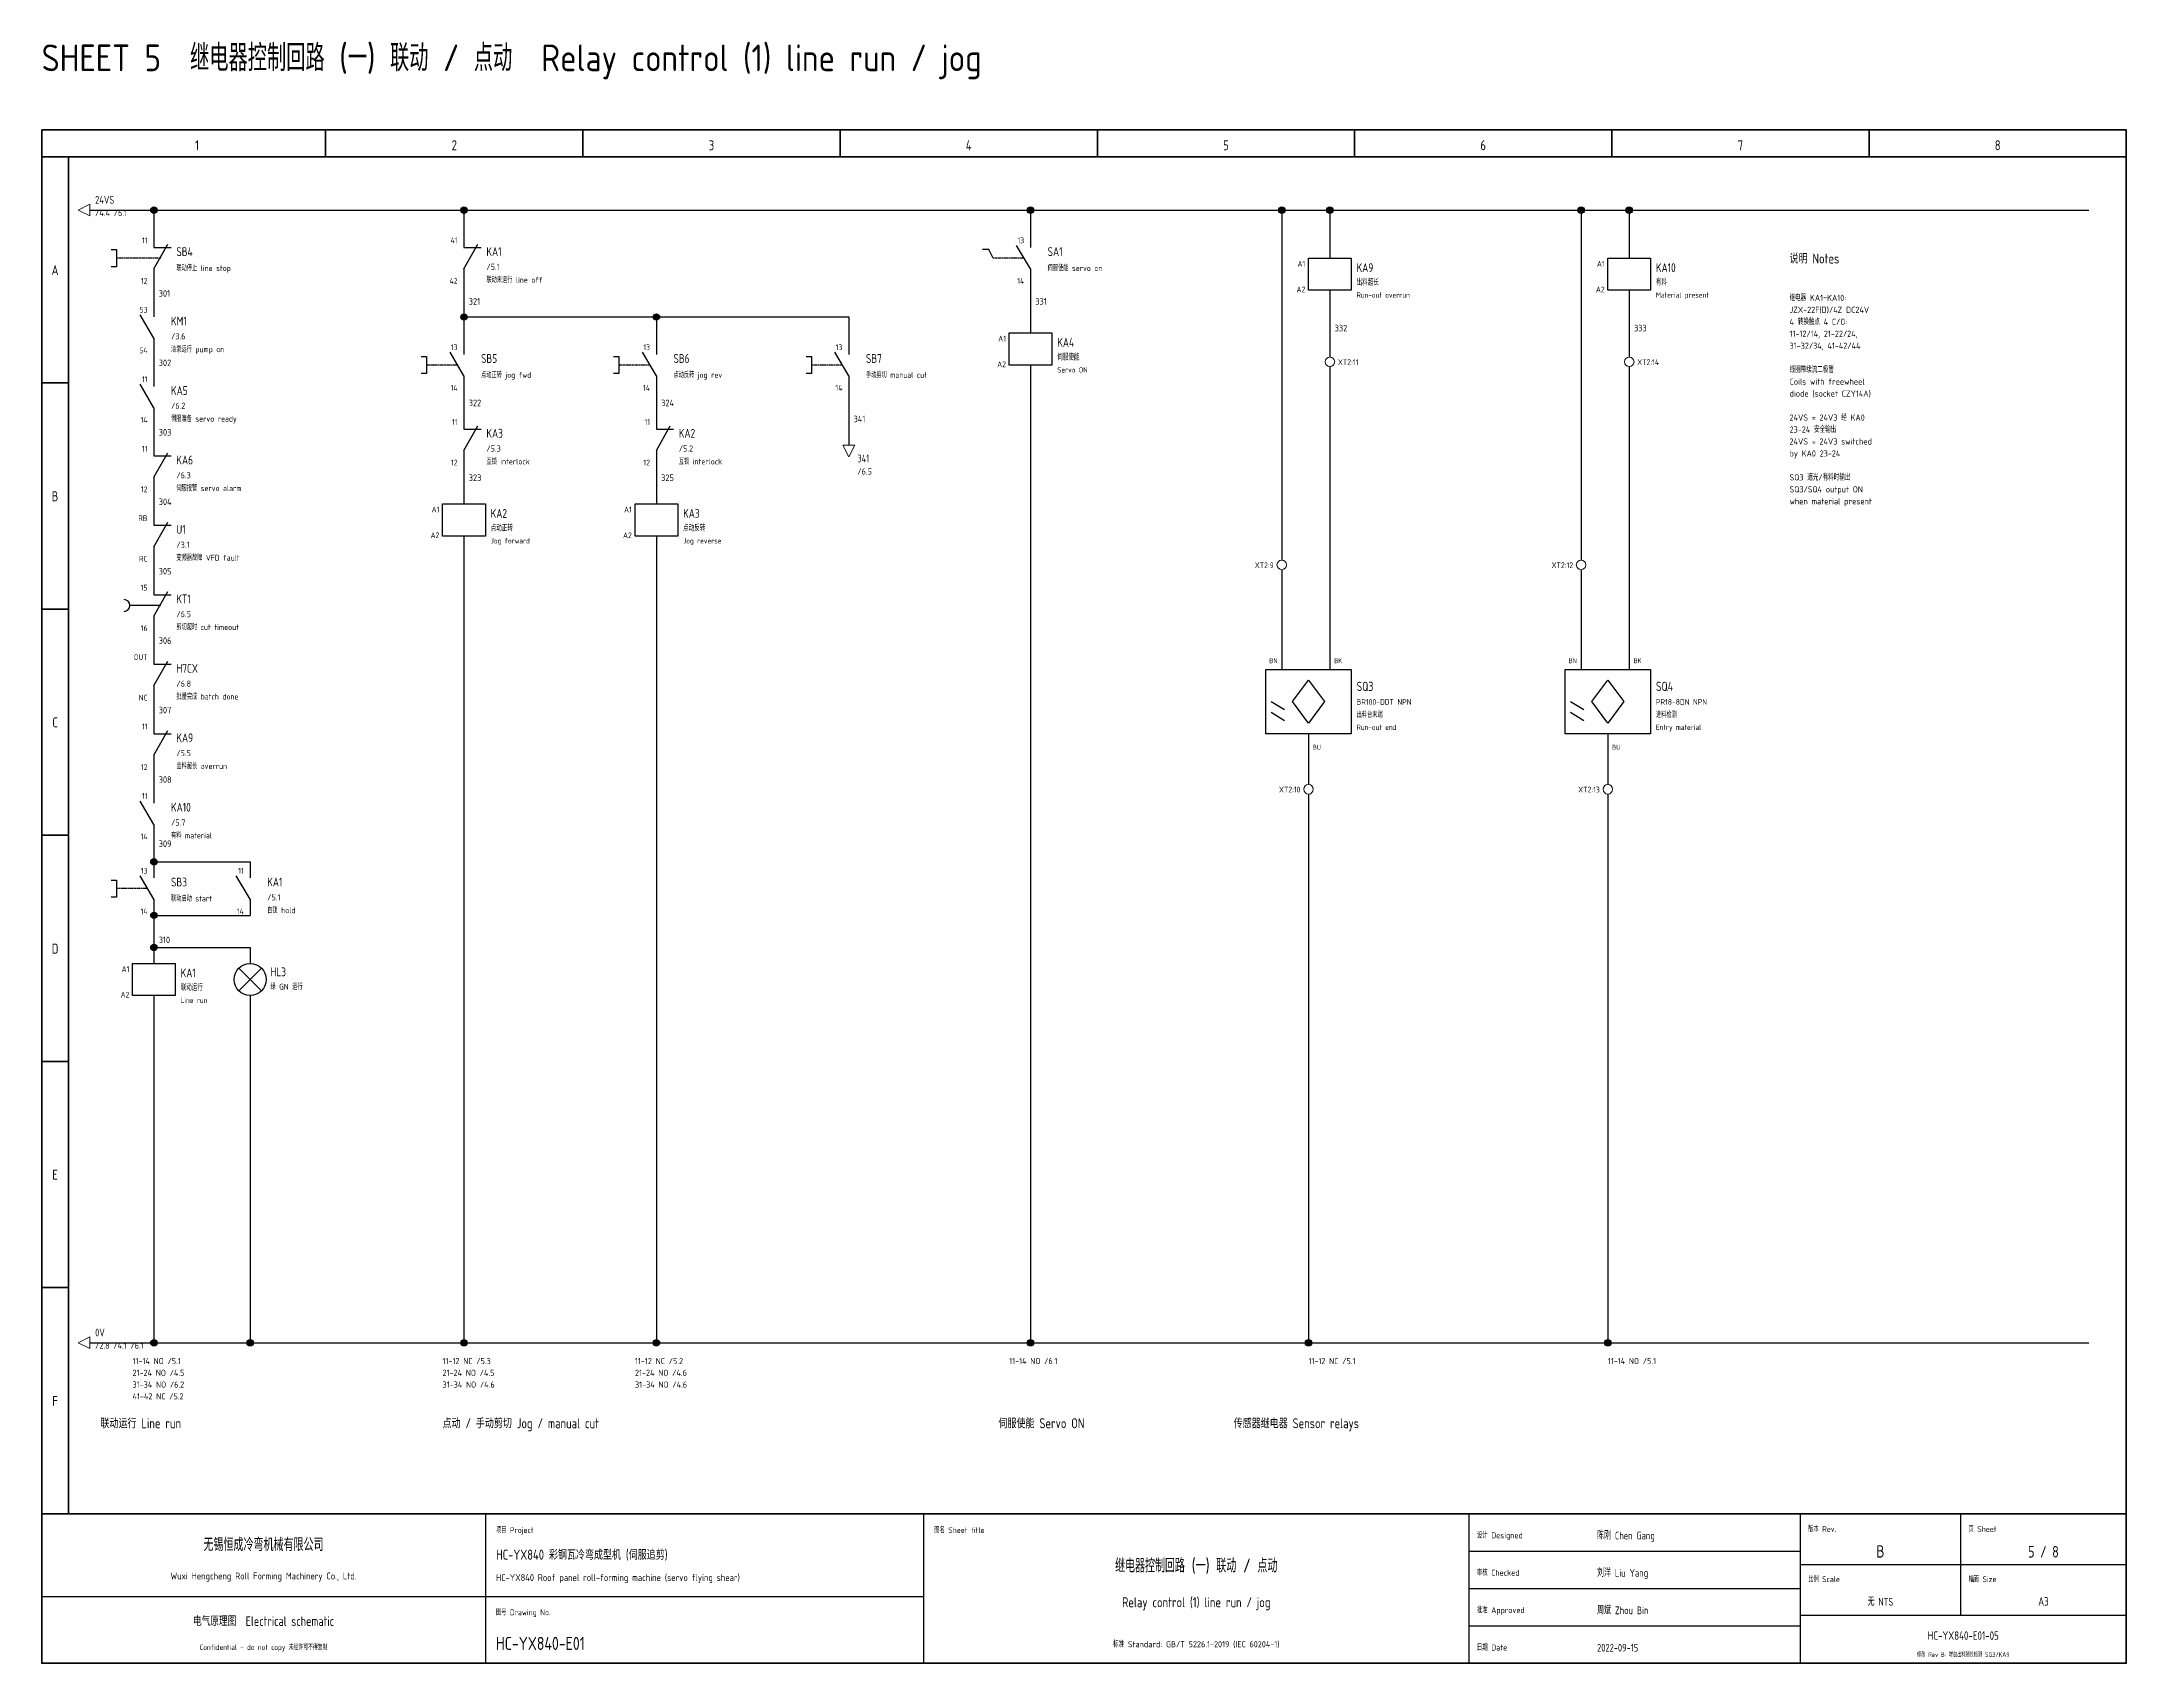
# Model space of a CAD drawing. Header units: millimetres. Extents: x 25 to 1765, y 5 to 309.
# Drawn here: x 925 to 1315, y 5 to 308.5 of the extents above; entities that cross this region are included whole.
import ezdxf
from ezdxf.enums import TextEntityAlignment as Align

# ---------------------------------------------------------------- set-up
doc = ezdxf.new("R2010")
doc.units = ezdxf.units.MM
doc.header["$LTSCALE"] = 0.25
doc.linetypes.add('DASHED', pattern=[1.524, 1.27, -0.254])
for name, color, linetype, lineweight in [('FRAME', 8, 'Continuous', 50), ('NOTE', 7, 'Continuous', 18), ('PIN', 8, 'Continuous', 13), ('SYM', 7, 'Continuous', 25), ('TAG', 3, 'Continuous', 25), ('TERM', 6, 'Continuous', 18), ('TEXT', 7, 'Continuous', 18), ('TITLE', 8, 'Continuous', 25), ('WIRE', 1, 'Continuous', 30), ('WIRENO', 4, 'Continuous', 13), ('XREF', 5, 'Continuous', 13)]:
    doc.layers.add(name, color=color, linetype=linetype, lineweight=lineweight)
doc.styles.add('GB', font='gbenor.shx', dxfattribs={"bigfont": 'gbcbig.shx'})

msp = doc.modelspace()

# ---------------------------------------------------------------- texts
at = {"layer": 'FRAME', "style": 'GB', "width": 0.9}
for s, p in [('1', (954.062, 288.2)), ('2', (1002.188, 288.2)), ('3', (1050.312, 288.2)), ('4', (1098.438, 288.2)), ('5', (1146.562, 288.2)), ('6', (1194.688, 288.2)), ('7', (1242.812, 288.2)), ('8', (1290.938, 288.2)), ('A', (927.5, 264.833)), ('B', (927.5, 222.5)), ('C', (927.5, 180.167)), ('D', (927.5, 137.833)), ('E', (927.5, 95.5)), ('F', (927.5, 53.167))]:
    msp.add_text(s, height=1.872, dxfattribs=at).set_placement(p, align=Align.CENTER)
at = {"layer": 'NOTE', "style": 'GB', "width": 0.9}
for s, height, p in [('说明 Notes', 1.872, (1252, 267)), ('继电器 KA1~KA10:', 1.152, (1252, 260)), ('JZX-22F(D)/4Z DC24V', 1.152, (1252, 257.76)), ('11-12/14, 21-22/24,', 1.152, (1252, 253.28)), ('4 转换触点 4 C/O:', 1.152, (1252, 255.52)), ('31-32/34, 41-42/44', 1.152, (1252, 251.04)), ('线圈带续流二极管', 1.152, (1252, 246.56)), ('diode (socket CZY14A)', 1.152, (1252, 242.08)), ('Coils with freewheel', 1.152, (1252, 244.32)), ('24VS = 24V3 经 KA0', 1.152, (1252, 237.6)), ('23-24 安全输出', 1.152, (1252, 235.36)), ('24VS = 24V3 switched', 1.152, (1252, 233.12)), ('by KA0 23-24', 1.152, (1252, 230.88)), ('SQ3 遮光/有料时输出', 1.152, (1252, 226.4)), ('SQ3/SQ4 output ON', 1.152, (1252, 224.16)), ('when material present', 1.152, (1252, 221.92)), ('联动运行 Line run', 1.872, (936, 49)), ('点动 / 手动剪切 Jog / manual cut', 1.872, (1000, 49)), ('伺服使能 Servo ON', 1.872, (1104, 49)), ('传感器继电器 Sensor relays', 1.872, (1148, 49))]:
    msp.add_text(s, height=height, dxfattribs=at).set_placement(p)
at = {"layer": 'PIN', "style": 'GB', "width": 0.9}
for s, height, p in [('11', 1.08, (944.8, 270.8)), ('41', 1.08, (1002.8, 270.8)), ('13', 1.08, (1108.8, 270.8)), ('A1', 1.08, (1161.4, 266.4)), ('A1', 1.08, (1217.4, 266.4)), ('12', 1.08, (944.8, 263.2)), ('42', 1.08, (1002.8, 263.2)), ('14', 1.08, (1108.8, 263.2)), ('A2', 1.08, (1161.4, 261.6)), ('A2', 1.08, (1217.4, 261.6)), ('53', 1.08, (944.8, 257.8)), ('54', 1.08, (944.8, 250.2)), ('13', 1.08, (1002.8, 250.8)), ('13', 1.08, (1038.8, 250.8)), ('13', 1.08, (1074.8, 250.8)), ('A1', 1.08, (1105.4, 252.4)), ('11', 1.08, (944.8, 244.8)), ('A2', 1.08, (1105.4, 247.6)), ('14', 1.08, (1002.8, 243.2)), ('14', 1.08, (1038.8, 243.2)), ('14', 1.08, (1074.8, 243.2)), ('14', 1.08, (944.8, 237.2)), ('11', 1.08, (1002.8, 236.8)), ('11', 1.08, (1038.8, 236.8)), ('11', 1.08, (944.8, 231.8)), ('12', 1.08, (1002.8, 229.2)), ('12', 1.08, (1038.8, 229.2)), ('12', 1.08, (944.8, 224.2)), ('RB', 1.08, (944.8, 218.8)), ('A1', 1.08, (999.4, 220.4)), ('A1', 1.08, (1035.4, 220.4)), ('A2', 1.08, (999.4, 215.6)), ('A2', 1.08, (1035.4, 215.6)), ('RC', 1.08, (944.8, 211.2)), ('15', 1.08, (944.8, 205.8)), ('16', 1.08, (944.8, 198.2)), ('OUT', 1.08, (944.8, 192.8)), ('BN', 0.936, (1156.2, 192.2)), ('BN', 0.936, (1212.2, 192.2)), ('NC', 1.08, (944.8, 185.2)), ('11', 1.08, (944.8, 179.8)), ('12', 1.08, (944.8, 172.2)), ('11', 1.08, (944.8, 166.8)), ('14', 1.08, (944.8, 159.2)), ('13', 1.08, (944.8, 152.8)), ('11', 1.08, (962.8, 152.8)), ('14', 1.08, (944.8, 145.2)), ('14', 1.08, (962.8, 145.2)), ('A1', 1.08, (941.4, 134.4)), ('A2', 1.08, (941.4, 129.6))]:
    msp.add_text(s, height=height, dxfattribs=at).set_placement(p, align=Align.RIGHT)
for s, p in [('BK', (1166.8, 192.2)), ('BK', (1222.8, 192.2)), ('BU', (1162.8, 176)), ('BU', (1218.8, 176))]:
    msp.add_text(s, height=0.936, dxfattribs=at).set_placement(p)
at = {"layer": 'TAG', "style": 'GB', "width": 0.9}
for s, height, p in [('SB4', 1.656, (950.2, 268.4)), ('KA1', 1.656, (1008.2, 268.4)), ('SA1', 1.656, (1113.2, 268.4)), ('KA9', 1.656, (1171, 265.4)), ('KA10', 1.656, (1227, 265.4)), ('KM1', 1.656, (949.2, 255.4)), ('SB5', 1.656, (1007.2, 248.4)), ('SB6', 1.656, (1043.2, 248.4)), ('SB7', 1.656, (1079.2, 248.4)), ('KA4', 1.656, (1115, 251.4)), ('KA5', 1.656, (949.2, 242.4)), ('KA3', 1.656, (1008.2, 234.4)), ('KA2', 1.656, (1044.2, 234.4)), ('KA6', 1.656, (950.2, 229.4)), ('KA2', 1.656, (1009, 219.4)), ('KA3', 1.656, (1045, 219.4)), ('U1', 1.656, (950.2, 216.4)), ('KT1', 1.656, (950.2, 203.4)), ('H7CX', 1.656, (950.2, 190.4)), ('SQ3', 1.728, (1171, 187)), ('SQ4', 1.728, (1227, 187)), ('KA9', 1.656, (950.2, 177.4)), ('KA10', 1.656, (949.2, 164.4)), ('SB3', 1.656, (949.2, 150.4)), ('KA1', 1.656, (967.2, 150.4)), ('KA1', 1.656, (951, 133.4)), ('HL3', 1.656, (967.8, 133.6))]:
    msp.add_text(s, height=height, dxfattribs=at).set_placement(p)
at = {"layer": 'TERM', "style": 'GB', "width": 0.9}
for s, p in [('XT2:11', (1167.5, 248)), ('XT2:14', (1223.5, 248))]:
    msp.add_text(s, height=1.08, dxfattribs=at).set_placement(p)
for s, p in [('XT2:9', (1155.5, 210)), ('XT2:12', (1211.5, 210)), ('XT2:10', (1160.5, 168)), ('XT2:13', (1216.5, 168))]:
    msp.add_text(s, height=1.08, dxfattribs=at).set_placement(p, align=Align.RIGHT)
at = {"layer": 'TEXT', "style": 'GB', "width": 0.9}
for s, height, p in [('联动停止 line stop', 1.08, (950.2, 265.6)), ('伺服使能 servo on', 1.08, (1113.2, 265.6)), ('联动未运行 line off', 1.08, (1008.2, 263.4)), ('出料超长', 1.152, (1171, 262.9)), ('Run-out overrun', 1.008, (1171, 260.6)), ('有料', 1.152, (1227, 262.9)), ('Material present', 1.008, (1227, 260.6)), ('油泵运行 pump on', 1.08, (949.2, 250.4)), ('伺服使能', 1.152, (1115, 248.9)), ('点动正转 jog fwd', 1.08, (1007.2, 245.6)), ('点动反转 jog rev', 1.08, (1043.2, 245.6)), ('手动剪切 manual cut', 1.08, (1079.2, 245.6)), ('Servo ON', 1.008, (1115, 246.6)), ('伺服准备 servo ready', 1.08, (949.2, 237.4)), ('互锁 interlock', 1.08, (1008.2, 229.4)), ('互锁 interlock', 1.08, (1044.2, 229.4)), ('伺服报警 servo alarm', 1.08, (950.2, 224.4)), ('点动正转', 1.152, (1009, 216.9)), ('Jog forward', 1.008, (1009, 214.6)), ('点动反转', 1.152, (1045, 216.9)), ('Jog reverse', 1.008, (1045, 214.6)), ('变频器故障 VFD fault', 1.08, (950.2, 211.4)), ('剪切超时 cut timeout', 1.08, (950.2, 198.4)), ('批量完成 batch done', 1.08, (950.2, 185.4)), ('BR100-DDT NPN', 1.08, (1171, 184.4)), ('PR18-8DN NPN', 1.08, (1227, 184.4)), ('出料台末端', 1.08, (1171, 182)), ('Run-out end', 1.008, (1171, 179.7)), ('进料检测', 1.08, (1227, 182)), ('Entry material', 1.008, (1227, 179.7)), ('出料超长 overrun', 1.08, (950.2, 172.4)), ('有料 material', 1.08, (949.2, 159.4)), ('联动启动 start', 1.08, (949.2, 147.6)), ('自锁 hold', 1.08, (967.2, 145.4)), ('联动运行', 1.152, (951, 130.9)), ('Line run', 1.008, (951, 128.6)), ('绿 GN 运行', 1.08, (967.8, 131.1))]:
    msp.add_text(s, height=height, dxfattribs=at).set_placement(p)
at = {"layer": 'TITLE', "style": 'GB'}
msp.add_text('SHEET 5  继电器控制回路 (一) 联动 / 点动  Relay control (1) line run / jog', height=5, dxfattribs=at).set_placement((925, 303))
at = {"layer": 'TITLE', "style": 'GB', "width": 0.9}
for s, height, p in [('无锡恒成冷弯机械有限公司', 2.448, (966.5, 26)), ('继电器控制回路 (一) 联动 / 点动', 2.592, (1141, 22)), ('B', 2.304, (1269, 24.8)), ('5 / 8', 2.16, (1299.5, 24.8)), ('Wuxi Hengcheng Roll Forming Machinery Co., Ltd.', 1.296, (966.5, 20.7)), ('Relay control (1) line run / jog', 1.872, (1141, 15.5)), ('无 NTS', 1.44, (1269, 15.8)), ('A3', 1.584, (1299.5, 15.8)), ('电气原理图  Electrical schematic', 1.8, (966.5, 12)), ('Confidential - do not copy 未经许可不得复制', 1.008, (966.5, 7.5)), ('标准 Standard: GB/T 5226.1-2019 (IEC 60204-1)', 1.152, (1141, 8)), ('HC-YX840-E01-05', 1.584, (1284.5, 9.4)), ('修改 Rev B: 增加出料超长检测 SQ3/KA9', 0.864, (1284.5, 6.2))]:
    msp.add_text(s, height=height, dxfattribs=at).set_placement(p, align=Align.CENTER)
for s, height, p in [('项目 Project', 1.08, (1010, 29.4)), ('图名 Sheet title', 1.08, (1092, 29.4)), ('设计 Designed', 1.116, (1193.5, 28.4)), ('陈刚 Chen Gang', 1.44, (1216, 28.2)), ('版本 Rev.', 1.08, (1255.5, 29.6)), ('页 Sheet', 1.08, (1285.5, 29.6)), ('HC-YX840 彩钢瓦冷弯成型机 (伺服追剪)', 1.872, (1010, 24.4)), ('HC-YX840 Roof panel roll-forming machine (servo flying shear)', 1.296, (1010, 20.4)), ('审核 Checked', 1.116, (1193.5, 21.4)), ('刘洋 Liu Yang', 1.44, (1216, 21.2)), ('比例 Scale', 1.08, (1255.5, 20.2)), ('幅面 Size', 1.08, (1285.5, 20.2)), ('批准 Approved', 1.116, (1193.5, 14.4)), ('周斌 Zhou Bin', 1.44, (1216, 14.2)), ('图号 Drawing No.', 1.08, (1010, 14)), ('HC-YX840-E01', 2.448, (1010, 7.5)), ('日期 Date', 1.116, (1193.5, 7.4)), ('2022-09-15', 1.44, (1216, 7.2))]:
    msp.add_text(s, height=height, dxfattribs=at).set_placement(p)
at = {"layer": 'WIRENO', "style": 'GB', "width": 0.9}
for s, p in [('301', (946.9, 260.8)), ('321', (1004.9, 259.3)), ('331', (1110.9, 259.3)), ('332', (1166.9, 254.3)), ('333', (1222.9, 254.3)), ('302', (946.9, 247.8)), ('322', (1004.9, 240.3)), ('324', (1040.9, 240.3)), ('341', (1076.9, 237.3)), ('303', (946.9, 234.8)), ('323', (1004.9, 226.3)), ('325', (1040.9, 226.3)), ('304', (946.9, 221.8)), ('305', (946.9, 208.8)), ('306', (946.9, 195.8)), ('307', (946.9, 182.8)), ('308', (946.9, 169.8)), ('309', (946.9, 157.8)), ('310', (946.9, 139.8))]:
    msp.add_text(s, height=1.224, dxfattribs=at).set_placement(p)
at = {"layer": 'XREF', "style": 'GB', "width": 0.9}
for s, height, p in [('24VS', 1.44, (935, 278.2)), ('/4.4 /6.1', 1.152, (935, 275.9)), ('/5.1', 1.152, (1008.2, 265.8)), ('/3.6', 1.152, (949.2, 252.8)), ('/6.2', 1.152, (949.2, 239.8)), ('/5.3', 1.152, (1008.2, 231.8)), ('/5.2', 1.152, (1044.2, 231.8)), ('341', 1.44, (1077.6, 229.8)), ('/6.3', 1.152, (950.2, 226.8)), ('/6.5', 1.152, (1077.6, 227.5)), ('/3.1', 1.152, (950.2, 213.8)), ('/6.5', 1.152, (950.2, 200.8)), ('/6.8', 1.152, (950.2, 187.8)), ('/5.5', 1.152, (950.2, 174.8)), ('/5.7', 1.152, (949.2, 161.8)), ('/5.1', 1.152, (967.2, 147.8)), ('0V', 1.44, (935, 66.2)), ('/2.8 /4.1 /6.1', 1.152, (935, 63.9)), ('11-14 NO /5.1', 1.152, (942, 61)), ('11-14 NO /5.1', 1.152, (942, 61)), ('21-24 NO /4.5', 1.152, (942, 58.8)), ('21-24 NO /4.5', 1.152, (942, 58.8)), ('11-12 NC /5.3', 1.152, (1000, 61)), ('11-12 NC /5.3', 1.152, (1000, 61)), ('21-24 NO /4.5', 1.152, (1000, 58.8)), ('21-24 NO /4.5', 1.152, (1000, 58.8)), ('11-12 NC /5.2', 1.152, (1036, 61)), ('11-12 NC /5.2', 1.152, (1036, 61)), ('21-24 NO /4.6', 1.152, (1036, 58.8)), ('21-24 NO /4.6', 1.152, (1036, 58.8)), ('11-14 NO /6.1', 1.152, (1106, 61)), ('11-14 NO /6.1', 1.152, (1106, 61)), ('11-12 NC /5.1', 1.152, (1162, 61)), ('11-12 NC /5.1', 1.152, (1162, 61)), ('11-14 NO /5.1', 1.152, (1218, 61)), ('11-14 NO /5.1', 1.152, (1218, 61)), ('31-34 NO /6.2', 1.152, (942, 56.6)), ('31-34 NO /6.2', 1.152, (942, 56.6)), ('41-42 NC /5.2', 1.152, (942, 54.4)), ('41-42 NC /5.2', 1.152, (942, 54.4)), ('31-34 NO /4.6', 1.152, (1000, 56.6)), ('31-34 NO /4.6', 1.152, (1000, 56.6)), ('31-34 NO /4.6', 1.152, (1036, 56.6)), ('31-34 NO /4.6', 1.152, (1036, 56.6))]:
    msp.add_text(s, height=height, dxfattribs=at).set_placement(p)

# ---------------------------------------------------------------- hatches: boundary and pattern name
at = {"layer": 'WIRE'}
h = msp.add_hatch(color=7, dxfattribs=at)
edge = h.paths.add_edge_path()
edge.add_arc((946, 277), 0.6, 0, 360)
h = msp.add_hatch(color=7, dxfattribs=at)
edge = h.paths.add_edge_path()
edge.add_arc((1004, 277), 0.6, 0, 360)
h = msp.add_hatch(color=7, dxfattribs=at)
edge = h.paths.add_edge_path()
edge.add_arc((1110, 277), 0.6, 0, 360)
h = msp.add_hatch(color=7, dxfattribs=at)
edge = h.paths.add_edge_path()
edge.add_arc((1157, 277), 0.6, 0, 360)
h = msp.add_hatch(color=7, dxfattribs=at)
edge = h.paths.add_edge_path()
edge.add_arc((1166, 277), 0.6, 0, 360)
h = msp.add_hatch(color=7, dxfattribs=at)
edge = h.paths.add_edge_path()
edge.add_arc((1213, 277), 0.6, 0, 360)
h = msp.add_hatch(color=7, dxfattribs=at)
edge = h.paths.add_edge_path()
edge.add_arc((1222, 277), 0.6, 0, 360)
h = msp.add_hatch(color=7, dxfattribs=at)
edge = h.paths.add_edge_path()
edge.add_arc((1004, 257), 0.6, 0, 360)
h = msp.add_hatch(color=7, dxfattribs=at)
edge = h.paths.add_edge_path()
edge.add_arc((1040, 257), 0.6, 0, 360)
h = msp.add_hatch(color=7, dxfattribs=at)
edge = h.paths.add_edge_path()
edge.add_arc((946, 155), 0.6, 0, 360)
h = msp.add_hatch(color=7, dxfattribs=at)
edge = h.paths.add_edge_path()
edge.add_arc((946, 145), 0.6, 0, 360)
h = msp.add_hatch(color=7, dxfattribs=at)
edge = h.paths.add_edge_path()
edge.add_arc((946, 139), 0.6, 0, 360)
h = msp.add_hatch(color=7, dxfattribs=at)
edge = h.paths.add_edge_path()
edge.add_arc((946, 65), 0.6, 0, 360)
h = msp.add_hatch(color=7, dxfattribs=at)
edge = h.paths.add_edge_path()
edge.add_arc((964, 65), 0.6, 0, 360)
h = msp.add_hatch(color=7, dxfattribs=at)
edge = h.paths.add_edge_path()
edge.add_arc((1004, 65), 0.6, 0, 360)
h = msp.add_hatch(color=7, dxfattribs=at)
edge = h.paths.add_edge_path()
edge.add_arc((1040, 65), 0.6, 0, 360)
h = msp.add_hatch(color=7, dxfattribs=at)
edge = h.paths.add_edge_path()
edge.add_arc((1110, 65), 0.6, 0, 360)
h = msp.add_hatch(color=7, dxfattribs=at)
edge = h.paths.add_edge_path()
edge.add_arc((1162, 65), 0.6, 0, 360)
h = msp.add_hatch(color=7, dxfattribs=at)
edge = h.paths.add_edge_path()
edge.add_arc((1218, 65), 0.6, 0, 360)

# ---------------------------------------------------------------- linework, layer by layer
at = {"layer": 'FRAME'}
for p, q in [((978.125, 292), (978.125, 287)), ((1026.25, 292), (1026.25, 287)), ((1074.375, 292), (1074.375, 287)), ((1122.5, 292), (1122.5, 287)), ((1170.625, 292), (1170.625, 287)), ((1218.75, 292), (1218.75, 287)), ((1266.875, 292), (1266.875, 287)), ((925, 287), (1315, 287)), ((930, 287), (930, 33)), ((925, 244.667), (930, 244.667)), ((925, 202.333), (930, 202.333)), ((925, 160), (930, 160)), ((925, 117.667), (930, 117.667)), ((925, 75.333), (930, 75.333)), ((925, 33), (1315, 33))]:
    msp.add_line(p, q, dxfattribs=at)
msp.add_lwpolyline([(925, 292), (1315, 292), (1315, 5), (925, 5)], close=True, dxfattribs=at)
at = {"layer": 'SYM'}
for p, q in [((946, 273), (946, 270)), ((1004, 273), (1004, 270)), ((1110, 273), (1110, 270)), ((946, 266), (948.6, 270.6)), ((946, 270), (949.2, 270)), ((1004, 266), (1006.6, 270.6)), ((1004, 270), (1007.2, 270)), ((1110, 266), (1107.4, 270.4)), ((1166, 271), (1166, 268)), ((1222, 271), (1222, 268)), ((946, 266), (946, 263)), ((1004, 266), (1004, 263)), ((1110, 266), (1110, 263)), ((1166, 262), (1166, 259)), ((1222, 262), (1222, 259)), ((946, 253), (943.4, 257.4)), ((946, 260), (946, 257)), ((1110, 257), (1110, 254)), ((946, 253), (946, 250)), ((1004, 246), (1001.4, 250.4)), ((1004, 253), (1004, 250)), ((1040, 246), (1037.4, 250.4)), ((1040, 253), (1040, 250)), ((1076, 246), (1073.4, 250.4)), ((1076, 253), (1076, 250)), ((946, 247), (946, 244)), ((1004, 246), (1004, 243)), ((1040, 246), (1040, 243)), ((1076, 246), (1076, 243)), ((1110, 248), (1110, 245)), ((946, 240), (943.4, 244.4)), ((946, 240), (946, 237)), ((1004, 239), (1004, 236)), ((1040, 239), (1040, 236)), ((946, 234), (946, 231)), ((1004, 232), (1006.6, 236.6)), ((1004, 236), (1007.2, 236)), ((1040, 232), (1042.6, 236.6)), ((1040, 236), (1043.2, 236)), ((946, 227), (948.6, 231.6)), ((946, 231), (949.2, 231)), ((1004, 232), (1004, 229)), ((1040, 232), (1040, 229)), ((946, 227), (946, 224)), ((1004, 225), (1004, 222)), ((1040, 225), (1040, 222)), ((946, 221), (946, 218)), ((946, 214), (948.6, 218.6)), ((946, 218), (949.2, 218)), ((1004, 216), (1004, 213)), ((1040, 216), (1040, 213)), ((946, 214), (946, 211)), ((946, 208), (946, 205)), ((947.3, 203), (941.5, 203)), ((946, 201), (948.6, 205.6)), ((946, 205), (949.2, 205)), ((946, 201), (946, 198)), ((946, 195), (946, 192)), ((946, 188), (948.6, 192.6)), ((946, 192), (949.2, 192)), ((946, 188), (946, 185)), ((1155, 185), (1157.5, 183.5)), ((1211, 185), (1213.5, 183.5)), ((946, 182), (946, 179)), ((946, 175), (948.6, 179.6)), ((1155, 183), (1157.5, 181.5)), ((1211, 183), (1213.5, 181.5)), ((946, 179), (949.2, 179)), ((946, 175), (946, 172)), ((946, 169), (946, 166)), ((946, 162), (943.4, 166.4)), ((946, 162), (946, 159)), ((946, 148), (943.4, 152.4)), ((946, 155), (946, 152)), ((964, 148), (961.4, 152.4)), ((964, 155), (964, 152)), ((946, 148), (946, 145)), ((964, 148), (964, 145)), ((946, 139), (946, 136)), ((964, 138), (964, 136)), ((961.88, 135.12), (966.12, 130.88)), ((961.88, 130.88), (966.12, 135.12)), ((946, 130), (946, 127)), ((964, 130), (964, 128))]:
    msp.add_line(p, q, dxfattribs=at)
at = {"layer": 'SYM', "linetype": 'DASHED'}
for p, q in [((947.3, 268), (939, 268)), ((1108.7, 268), (1103, 268)), ((1002.7, 248), (997, 248)), ((1038.7, 248), (1033, 248)), ((1074.7, 248), (1069, 248)), ((944.7, 150), (939, 150))]:
    msp.add_line(p, q, dxfattribs=at)
at = {"layer": 'SYM'}
for points in [[(938, 269.6), (939, 269.6), (939, 266.4), (938, 266.4)], [(1103, 268), (1102.2, 269.6), (1101, 269.6)], [(996, 249.6), (997, 249.6), (997, 246.4), (996, 246.4)], [(1032, 249.6), (1033, 249.6), (1033, 246.4), (1032, 246.4)], [(1068, 249.6), (1069, 249.6), (1069, 246.4), (1068, 246.4)], [(938, 151.6), (939, 151.6), (939, 148.4), (938, 148.4)]]:
    msp.add_lwpolyline(points, dxfattribs=at)
for points in [[(1162, 268), (1170, 268), (1170, 262), (1162, 262)], [(1218, 268), (1226, 268), (1226, 262), (1218, 262)], [(1106, 254), (1114, 254), (1114, 248), (1106, 248)], [(1000, 222), (1008, 222), (1008, 216), (1000, 216)], [(1036, 222), (1044, 222), (1044, 216), (1036, 216)], [(1154, 191), (1170, 191), (1170, 179), (1154, 179)], [(1162, 189), (1165, 185), (1162, 181), (1159, 185)], [(1210, 191), (1226, 191), (1226, 179), (1210, 179)], [(1218, 189), (1221, 185), (1218, 181), (1215, 185)], [(942, 136), (950, 136), (950, 130), (942, 130)]]:
    msp.add_lwpolyline(points, close=True, dxfattribs=at)
msp.add_circle((964, 133), 3, dxfattribs=at)
msp.add_arc((940.4, 203), 1.1, -450, -270, dxfattribs=at)
at = {"layer": 'TERM'}
for centre in [(1166, 248.6), (1222, 248.6), (1157, 210.6), (1213, 210.6), (1162, 168.6), (1218, 168.6)]:
    msp.add_circle(centre, 0.9, dxfattribs=at)
at = {"layer": 'TITLE'}
for p, q in [((1008, 33), (1008, 5)), ((1090, 33), (1090, 5)), ((1192, 33), (1192, 5)), ((1254, 33), (1254, 5)), ((1284, 33), (1284, 14)), ((1192, 26), (1254, 26)), ((1254, 23.5), (1315, 23.5)), ((925, 17.5), (1008, 17.5)), ((1008, 17.5), (1090, 17.5)), ((1192, 19), (1254, 19)), ((1192, 12), (1254, 12)), ((1254, 14), (1315, 14))]:
    msp.add_line(p, q, dxfattribs=at)
at = {"layer": 'WIRE'}
for p, q in [((934, 277), (1308, 277)), ((946, 277), (946, 273)), ((1004, 277), (1004, 273)), ((1110, 277), (1110, 273)), ((1157, 277), (1157, 213)), ((1166, 277), (1166, 271)), ((1213, 277), (1213, 213)), ((1222, 277), (1222, 271)), ((946, 263), (946, 260)), ((1004, 263), (1004, 257)), ((1110, 263), (1110, 257)), ((1166, 259), (1166, 251)), ((1222, 259), (1222, 251)), ((1004, 257), (1076, 257)), ((1004, 257), (1004, 253)), ((1040, 257), (1040, 253)), ((1076, 257), (1076, 253)), ((946, 250), (946, 247)), ((1166, 251), (1166, 249.5)), ((1222, 251), (1222, 249.5)), ((1166, 247.7), (1166, 246.2)), ((1166, 246.2), (1166, 191)), ((1222, 247.7), (1222, 246.2)), ((1222, 246.2), (1222, 191)), ((1004, 243), (1004, 239)), ((1040, 243), (1040, 239)), ((1076, 243), (1076, 233)), ((1110, 245), (1110, 65)), ((946, 237), (946, 234)), ((1004, 229), (1004, 225)), ((1040, 229), (1040, 225)), ((946, 224), (946, 221)), ((946, 211), (946, 208)), ((1004, 213), (1004, 65)), ((1040, 213), (1040, 65)), ((1157, 213), (1157, 211.5)), ((1213, 213), (1213, 211.5)), ((1157, 209.7), (1157, 208.2)), ((1157, 208.2), (1157, 191)), ((1213, 209.7), (1213, 208.2)), ((1213, 208.2), (1213, 191)), ((946, 198), (946, 195)), ((946, 185), (946, 182)), ((1162, 179), (1162, 171)), ((1218, 179), (1218, 171)), ((946, 172), (946, 169)), ((1162, 171), (1162, 169.5)), ((1162, 167.7), (1162, 166.2)), ((1218, 171), (1218, 169.5)), ((1218, 167.7), (1218, 166.2)), ((1162, 166.2), (1162, 65)), ((1218, 166.2), (1218, 65)), ((946, 159), (946, 158)), ((946, 158), (946, 155)), ((946, 155), (964, 155)), ((946, 145), (964, 145)), ((946, 145), (946, 142)), ((946, 142), (946, 139)), ((946, 139), (964, 139)), ((964, 139), (964, 138)), ((946, 127), (946, 65)), ((964, 128), (964, 65)), ((934, 65), (1308, 65))]:
    msp.add_line(p, q, dxfattribs=at)
for centre in [(946, 277), (1004, 277), (1110, 277), (1157, 277), (1166, 277), (1213, 277), (1222, 277), (1004, 257), (1040, 257), (946, 155), (946, 145), (946, 139), (946, 65), (964, 65), (1004, 65), (1040, 65), (1110, 65), (1162, 65), (1218, 65)]:
    msp.add_circle(centre, 0.6, dxfattribs=at)
at = {"layer": 'XREF'}
for points in [[(931.8, 277), (934, 278.1), (934, 275.9)], [(1076, 230.8), (1074.9, 233), (1077.1, 233)], [(931.8, 65), (934, 66.1), (934, 63.9)]]:
    msp.add_lwpolyline(points, close=True, dxfattribs=at)

msp.set_redraw_order([(e.dxf.handle, doc.entitydb.next_handle()) for e in msp.query("TEXT MTEXT ATTDEF DIMENSION ARC_DIMENSION")])  # texts and dimensions are drawn at this point

doc.saveas('drawing.dxf')
